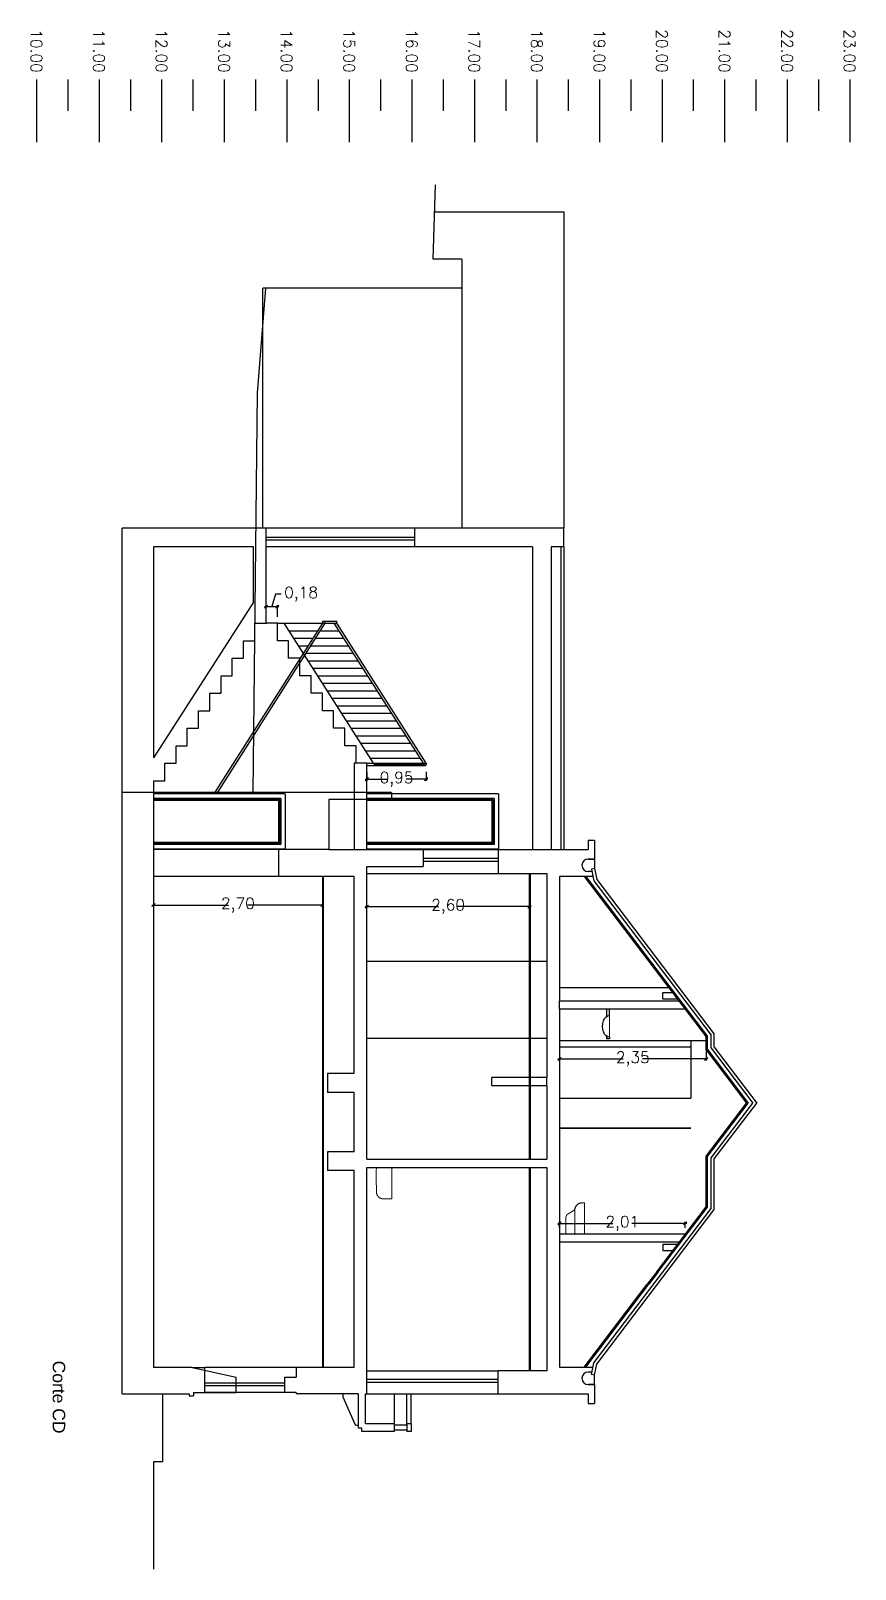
# Model space of a CAD drawing. Header units: millimetres. Extents: x 1778 to 2471, y 1406 to 1876.
# Drawn here: x 1857.13 to 1870.31, y 1693.83 to 1718.42 of the extents above; entities that cross this region are included whole.
import ezdxf
from ezdxf.enums import TextEntityAlignment as Align

# ---------------------------------------------------------------- set-up
doc = ezdxf.new("R2010")
doc.units = ezdxf.units.MM
for name, color, linetype in [('ARQ_CONSTRUIR_CORTE', 10, 'Continuous'), ('ARQ_CONSTRUIR_VISTA', 30, 'Continuous'), ('ARQ_CONTRUIR_VAOS', 40, 'Continuous'), ('ARQ_DEMOLIR_CORTE', 2, 'Continuous'), ('ARQ_EXISNTENTE_VISTA', 9, 'Continuous'), ('ARQ_EXISTENTE_CORTE', 6, 'Continuous'), ('ARQ_LINHA_CORTE', 4, 'Continuous'), ('ARQ_TEXTO', 3, 'Continuous')]:
    doc.layers.add(name, color=color, linetype=linetype)
doc.layers.add('ARQ_COTAS', color=5, linetype='Continuous', lineweight=0)
doc.layers.add('ARQ_SANITAROS', color=42, linetype='Continuous', lineweight=0)
doc.styles.add('ROMA1_20', font='romans.shx', dxfattribs={"height": 0.18})
doc.styles.get("Standard").update_dxf_attribs({"font": 'arial.ttf'})
doc.dimstyles.new('1_100', dxfattribs={"dimscale": 0.5, "dimtxt": 0.1, "dimasz": 0.1, "dimexe": 0.05, "dimexo": 0.2, "dimgap": 0.09, "dimtad": 0, "dimzin": 0, "dimtxsty": 'ROMA1_20', "dimblk": 'OBLIQUE', "dimcen": 0.1, "dimdle": 0.05, "dimazin": 0, "dimtfac": 1, "dimtofl": 0, "dimtmove": 1, "dimatfit": 3, "dimldrblk": 'DOTSMALL', "dimfxl": 0.075, "dimtolj": 1, "dimtzin": 0, "dimarcsym": 0})

msp = doc.modelspace()

# ---------------------------------------------------------------- texts
at = {"layer": 'ARQ_TEXTO', "style": 'ROMA1_20'}
for s, p in [('10.00', (1857.134, 1718.442)), ('11.00', (1858.134, 1718.442)), ('12.00', (1859.134, 1718.442)), ('13.00', (1860.134, 1718.442)), ('14.00', (1861.134, 1718.442)), ('15.00', (1862.134, 1718.442)), ('16.00', (1863.134, 1718.442)), ('17.00', (1864.134, 1718.442)), ('18.00', (1865.134, 1718.442)), ('19.00', (1866.134, 1718.442)), ('20.00', (1867.134, 1718.442)), ('21.00', (1868.134, 1718.442)), ('22.00', (1869.134, 1718.442)), ('23.00', (1870.134, 1718.442))]:
    msp.add_text(s, height=0.18, rotation=270, dxfattribs=at).set_placement(p)
at = {"layer": 'ARQ_TEXTO'}
msp.add_text('Corte CD', height=0.2, rotation=270, dxfattribs=at).set_placement((1857.485, 1695.995), align=Align.RIGHT)

# ---------------------------------------------------------------- blocks, each defined once
blk = doc.blocks.new('_Oblique')
at = {"color": 0, "linetype": 'ByBlock', "lineweight": -2}
blk.add_line((-0.5, -0.5), (0.5, 0.5), dxfattribs=at)
blk = doc.blocks.new('*D215')
at = {"layer": 'ARQ_COTAS', "color": 0, "lineweight": -2}
for p, q in [((1859.096, 1704.798), (1859.096, 1704.417)), ((1861.796, 1704.798), (1861.796, 1704.417)), ((1859.071, 1704.442), (1860.294, 1704.442)), ((1861.821, 1704.442), (1860.598, 1704.442))]:
    blk.add_line(p, q, dxfattribs=at)
at = {"layer": 'Defpoints', "color": 0}
for p in [(1859.096, 1704.898), (1861.796, 1704.898), (1859.096, 1704.442)]:
    blk.add_point(p, dxfattribs=at)
at = {"layer": 'ARQ_COTAS', "color": 0, "linetype": 'ByBlock', "lineweight": -2, "xscale": 0.05, "yscale": 0.05, "zscale": 0.05, "rotation": 180}
blk.add_blockref('_Oblique', (1859.096, 1704.442), dxfattribs=at)
at = {"layer": 'ARQ_COTAS', "color": 0, "linetype": 'ByBlock', "lineweight": -2, "xscale": 0.05, "yscale": 0.05, "zscale": 0.05}
blk.add_blockref('_Oblique', (1861.796, 1704.442), dxfattribs=at)
at = {"layer": 'ARQ_COTAS', "color": 0, "insert": (1860.446, 1704.442), "char_height": 0.18, "attachment_point": 5, "style": 'ROMA1_20'}
blk.add_mtext('\\A1;2,70', dxfattribs=at)
blk = doc.blocks.new('_DOTSMALL')
at = {"color": 0, "linetype": 'ByBlock', "const_width": 0.5}
blk.add_lwpolyline([(-0.0625, 0, 1), (0.0625, 0, 1)], format="xyb", close=True, dxfattribs=at)
blk = doc.blocks.new('*D216')
at = {"layer": 'ARQ_COTAS', "color": 0, "lineweight": -2}
for p, q in [((1862.481, 1704.418), (1863.654, 1704.418)), ((1862.506, 1704.342), (1862.506, 1704.393)), ((1865.131, 1704.418), (1863.958, 1704.418)), ((1865.106, 1704.342), (1865.106, 1704.393))]:
    blk.add_line(p, q, dxfattribs=at)
at = {"layer": 'Defpoints', "color": 0}
for p in [(1862.506, 1704.442), (1862.506, 1704.418), (1865.106, 1704.442)]:
    blk.add_point(p, dxfattribs=at)
at = {"layer": 'ARQ_COTAS', "color": 0, "linetype": 'ByBlock', "lineweight": -2, "xscale": 0.05, "yscale": 0.05, "zscale": 0.05, "rotation": 180}
blk.add_blockref('_Oblique', (1862.506, 1704.418), dxfattribs=at)
at = {"layer": 'ARQ_COTAS', "color": 0, "linetype": 'ByBlock', "lineweight": -2, "xscale": 0.05, "yscale": 0.05, "zscale": 0.05}
blk.add_blockref('_Oblique', (1865.106, 1704.418), dxfattribs=at)
at = {"layer": 'ARQ_COTAS', "color": 0, "insert": (1863.806, 1704.418), "char_height": 0.18, "attachment_point": 5, "style": 'ROMA1_20'}
blk.add_mtext('\\A1;2,60', dxfattribs=at)
blk = doc.blocks.new('*D217')
at = {"layer": 'ARQ_COTAS', "color": 0, "lineweight": -2}
for p, q in [((1865.586, 1702.178), (1865.586, 1701.957)), ((1867.931, 1702.178), (1867.931, 1701.957)), ((1865.561, 1701.982), (1866.606, 1701.982)), ((1867.956, 1701.982), (1866.911, 1701.982))]:
    blk.add_line(p, q, dxfattribs=at)
at = {"layer": 'Defpoints', "color": 0}
for p in [(1865.586, 1702.278), (1867.931, 1702.278), (1865.586, 1701.982)]:
    blk.add_point(p, dxfattribs=at)
at = {"layer": 'ARQ_COTAS', "color": 0, "linetype": 'ByBlock', "lineweight": -2, "xscale": 0.05, "yscale": 0.05, "zscale": 0.05, "rotation": 180}
blk.add_blockref('_Oblique', (1865.586, 1701.982), dxfattribs=at)
at = {"layer": 'ARQ_COTAS', "color": 0, "linetype": 'ByBlock', "lineweight": -2, "xscale": 0.05, "yscale": 0.05, "zscale": 0.05}
blk.add_blockref('_Oblique', (1867.931, 1701.982), dxfattribs=at)
at = {"layer": 'ARQ_COTAS', "color": 0, "insert": (1866.758, 1701.982), "char_height": 0.18, "attachment_point": 5, "style": 'ROMA1_20'}
blk.add_mtext('\\A1;2,35', dxfattribs=at)
blk = doc.blocks.new('*D218')
at = {"layer": 'ARQ_COTAS', "color": 0, "lineweight": -2}
for p, q in [((1865.561, 1699.354), (1866.439, 1699.354)), ((1865.586, 1699.281), (1865.586, 1699.379)), ((1867.621, 1699.354), (1866.743, 1699.354)), ((1867.596, 1699.281), (1867.596, 1699.379))]:
    blk.add_line(p, q, dxfattribs=at)
at = {"layer": 'Defpoints', "color": 0}
for p in [(1865.586, 1699.354), (1865.586, 1699.181), (1867.596, 1699.181)]:
    blk.add_point(p, dxfattribs=at)
at = {"layer": 'ARQ_COTAS', "color": 0, "linetype": 'ByBlock', "lineweight": -2, "xscale": 0.05, "yscale": 0.05, "zscale": 0.05, "rotation": 180}
blk.add_blockref('_Oblique', (1865.586, 1699.354), dxfattribs=at)
at = {"layer": 'ARQ_COTAS', "color": 0, "linetype": 'ByBlock', "lineweight": -2, "xscale": 0.05, "yscale": 0.05, "zscale": 0.05}
blk.add_blockref('_Oblique', (1867.596, 1699.354), dxfattribs=at)
at = {"layer": 'ARQ_COTAS', "color": 0, "insert": (1866.591, 1699.354), "char_height": 0.18, "attachment_point": 5, "style": 'ROMA1_20'}
blk.add_mtext('\\A1;2,01', dxfattribs=at)
blk = doc.blocks.new('*D219')
at = {"layer": 'ARQ_COTAS', "color": 0, "lineweight": -2}
for p, q in [((1860.896, 1709.048), (1860.896, 1709.238)), ((1861.046, 1709.412), (1860.986, 1709.213)), ((1861.136, 1709.412), (1861.046, 1709.412)), ((1861.076, 1709.048), (1861.076, 1709.238)), ((1860.871, 1709.213), (1861.101, 1709.213))]:
    blk.add_line(p, q, dxfattribs=at)
at = {"layer": 'Defpoints', "color": 0}
for p in [(1861.076, 1709.213), (1860.896, 1708.948), (1861.076, 1708.948)]:
    blk.add_point(p, dxfattribs=at)
at = {"layer": 'ARQ_COTAS', "color": 0, "linetype": 'ByBlock', "lineweight": -2, "xscale": 0.05, "yscale": 0.05, "zscale": 0.05, "rotation": 180}
blk.add_blockref('_Oblique', (1860.896, 1709.213), dxfattribs=at)
at = {"layer": 'ARQ_COTAS', "color": 0, "linetype": 'ByBlock', "lineweight": -2, "xscale": 0.05, "yscale": 0.05, "zscale": 0.05}
blk.add_blockref('_Oblique', (1861.076, 1709.213), dxfattribs=at)
at = {"layer": 'ARQ_COTAS', "color": 0, "insert": (1861.455, 1709.412), "char_height": 0.18, "attachment_point": 5, "style": 'ROMA1_20'}
blk.add_mtext('\\A1;0,18', dxfattribs=at)
blk = doc.blocks.new('*D220')
at = {"layer": 'ARQ_COTAS', "color": 0, "lineweight": -2}
for p, q in [((1862.506, 1706.573), (1862.506, 1706.43)), ((1863.456, 1706.573), (1863.456, 1706.43)), ((1862.481, 1706.455), (1862.829, 1706.455)), ((1863.481, 1706.455), (1863.133, 1706.455))]:
    blk.add_line(p, q, dxfattribs=at)
at = {"layer": 'Defpoints', "color": 0}
for p in [(1862.506, 1706.673), (1863.456, 1706.673), (1863.456, 1706.455)]:
    blk.add_point(p, dxfattribs=at)
at = {"layer": 'ARQ_COTAS', "color": 0, "linetype": 'ByBlock', "lineweight": -2, "xscale": 0.05, "yscale": 0.05, "zscale": 0.05, "rotation": 180}
blk.add_blockref('_Oblique', (1862.506, 1706.455), dxfattribs=at)
at = {"layer": 'ARQ_COTAS', "color": 0, "linetype": 'ByBlock', "lineweight": -2, "xscale": 0.05, "yscale": 0.05, "zscale": 0.05}
blk.add_blockref('_Oblique', (1863.456, 1706.455), dxfattribs=at)
at = {"layer": 'ARQ_COTAS', "color": 0, "insert": (1862.981, 1706.455), "char_height": 0.18, "attachment_point": 5, "style": 'ROMA1_20'}
blk.add_mtext('\\A1;0,95', dxfattribs=at)

# ---------------------------------------------------------------- dimensions: what is measured, and where the dimension line sits
at = {"layer": 'ARQ_COTAS'}
for base, p1, p2, picture, middle in [((1861.076, 1709.213), (1860.896, 1708.948), (1861.076, 1708.948), '*D219', (1861.181, 1709.412)), ((1863.456, 1706.455), (1862.506, 1706.673), (1863.456, 1706.673), '*D220', (1862.981, 1706.455)), ((1859.096, 1704.442), (1861.796, 1704.898), (1859.096, 1704.898), '*D215', (1860.446, 1704.442)), ((1862.506, 1704.418), (1865.106, 1704.442), (1862.506, 1704.442), '*D216', (1863.806, 1704.418)), ((1865.5857, 1701.9823), (1867.9311, 1702.2777), (1865.5857, 1702.2777), '*D217', (1866.7584, 1701.9823)), ((1865.586, 1699.354), (1867.596, 1699.181), (1865.586, 1699.181), '*D218', (1866.591, 1699.354))]:
    dim = msp.add_linear_dim(base=base, p1=p1, p2=p2, dimstyle='1_100', dxfattribs=at)
    dim.commit()
    dim.dimension.update_dxf_attribs({"geometry": picture, "text_midpoint": middle})

# ---------------------------------------------------------------- linework, layer by layer
at = {"layer": 'ARQ_CONSTRUIR_CORTE'}
for p, q in [((1860.846, 1710.468), (1860.846, 1714.305)), ((1860.891, 1714.305), (1860.846, 1714.305)), ((1860.896, 1710.468), (1858.596, 1710.468)), ((1858.596, 1706.242), (1858.596, 1710.468)), ((1860.896, 1708.948), (1860.896, 1710.468)), ((1865.656, 1710.468), (1863.276, 1710.468)), ((1863.276, 1710.168), (1863.276, 1710.468)), ((1865.656, 1710.168), (1865.656, 1710.468)), ((1859.096, 1710.168), (1859.096, 1706.798)), ((1860.696, 1710.168), (1859.096, 1710.168)), ((1860.696, 1709.286), (1860.696, 1710.168)), ((1865.156, 1710.168), (1863.276, 1710.168)), ((1865.156, 1710.168), (1865.156, 1705.326)), ((1865.656, 1710.168), (1865.456, 1710.168)), ((1865.456, 1710.168), (1865.456, 1705.326)), ((1860.696, 1709.286), (1859.096, 1706.798)), ((1860.716, 1708.668), (1860.716, 1708.948)), ((1860.716, 1708.948), (1860.896, 1708.948)), ((1860.536, 1708.388), (1860.536, 1708.668)), ((1860.536, 1708.668), (1860.716, 1708.668)), ((1860.356, 1708.108), (1860.356, 1708.388)), ((1860.356, 1708.388), (1860.536, 1708.388)), ((1860.176, 1707.828), (1860.176, 1708.108)), ((1860.176, 1708.108), (1860.356, 1708.108)), ((1859.996, 1707.548), (1859.996, 1707.828)), ((1859.996, 1707.828), (1860.176, 1707.828)), ((1859.816, 1707.268), (1859.816, 1707.548)), ((1859.816, 1707.548), (1859.996, 1707.548)), ((1859.636, 1706.988), (1859.636, 1707.268)), ((1859.636, 1707.268), (1859.816, 1707.268)), ((1859.456, 1706.708), (1859.456, 1706.988)), ((1859.456, 1706.988), (1859.636, 1706.988)), ((1859.276, 1706.428), (1859.276, 1706.708)), ((1859.276, 1706.708), (1859.456, 1706.708)), ((1862.506, 1706.708), (1862.306, 1706.708)), ((1862.306, 1706.708), (1862.306, 1705.328)), ((1862.506, 1705.328), (1862.506, 1706.708)), ((1862.631, 1706.689), (1863.421, 1706.69)), ((1859.096, 1706.428), (1859.276, 1706.428)), ((1859.096, 1706.428), (1859.096, 1704.898)), ((1861.096, 1705.328), (1861.096, 1704.898)), ((1861.898, 1705.328), (1861.096, 1705.328)), ((1861.796, 1704.898), (1861.796, 1697.048)), ((1861.811, 1704.898), (1861.811, 1697.048)), ((1865.106, 1700.378), (1865.106, 1704.948)), ((1865.121, 1700.378), (1865.121, 1704.948)), ((1867.495, 1702.908), (1865.586, 1702.908)), ((1867.594, 1702.778), (1865.586, 1702.778)), ((1866.336, 1702.778), (1866.336, 1702.659)), ((1866.386, 1702.678), (1866.386, 1702.778)), ((1866.336, 1702.347), (1866.336, 1702.304)), ((1866.386, 1702.304), (1866.336, 1702.304)), ((1866.386, 1702.328), (1866.386, 1702.304)), ((1865.386, 1701.558), (1865.386, 1701.688)), ((1865.106, 1696.998), (1865.106, 1700.248)), ((1865.121, 1696.998), (1865.121, 1700.248)), ((1867.596, 1699.181), (1865.586, 1699.181)), ((1867.498, 1699.051), (1865.586, 1699.051)), ((1859.716, 1697.048), (1859.916, 1697.048)), ((1859.916, 1696.648), (1859.916, 1697.048))]:
    msp.add_line(p, q, dxfattribs=at)
for centre, radius in [((1862.626, 1706.689), 0.005), ((1863.438, 1706.69), 0.0175)]:
    msp.add_circle(centre, radius, dxfattribs=at)
at = {"layer": 'ARQ_CONSTRUIR_CORTE', "extrusion": (0, 0, -1)}
msp.add_ellipse((1866.386, 1702.503), major_axis=(0, -0.175), ratio=0.629121, start_param=0, end_param=3.141593, dxfattribs=at)
at = {"layer": 'ARQ_CONSTRUIR_VISTA'}
for p, q in [((1863.276, 1710.468), (1860.896, 1710.468)), ((1863.276, 1710.168), (1860.896, 1710.168)), ((1865.606, 1710.168), (1865.606, 1705.326)), ((1865.656, 1710.168), (1865.656, 1705.326)), ((1861.801, 1708.983), (1862.026, 1708.983)), ((1861.801, 1708.948), (1861.801, 1708.983)), ((1861.843, 1708.948), (1861.843, 1708.983)), ((1862.026, 1708.948), (1862.026, 1708.983)), ((1860.066, 1706.218), (1861.801, 1708.948)), ((1860.107, 1706.218), (1861.843, 1708.948)), ((1861.076, 1708.948), (1860.896, 1708.948)), ((1861.076, 1708.668), (1861.076, 1708.948)), ((1861.076, 1708.948), (1862.026, 1708.948)), ((1862.614, 1706.708), (1861.184, 1708.948)), ((1861.261, 1708.828), (1861.725, 1708.828)), ((1861.767, 1708.828), (1862.061, 1708.828)), ((1863.414, 1706.708), (1861.984, 1708.948)), ((1863.456, 1706.708), (1862.026, 1708.948)), ((1861.256, 1708.668), (1861.076, 1708.668)), ((1861.256, 1708.388), (1861.256, 1708.668)), ((1861.337, 1708.708), (1861.649, 1708.708)), ((1861.414, 1708.588), (1861.573, 1708.588)), ((1861.614, 1708.588), (1862.214, 1708.588)), ((1861.69, 1708.708), (1862.137, 1708.708)), ((1861.436, 1708.388), (1861.256, 1708.388)), ((1861.436, 1708.108), (1861.436, 1708.388)), ((1861.491, 1708.468), (1861.496, 1708.468)), ((1861.538, 1708.468), (1862.291, 1708.468)), ((1861.567, 1708.348), (1862.367, 1708.348)), ((1861.616, 1708.108), (1861.436, 1708.108)), ((1861.616, 1707.828), (1861.616, 1708.108)), ((1861.644, 1708.228), (1862.444, 1708.228)), ((1861.72, 1708.108), (1862.52, 1708.108)), ((1861.796, 1707.828), (1861.616, 1707.828)), ((1861.796, 1707.548), (1861.796, 1707.828)), ((1861.797, 1707.988), (1862.597, 1707.988)), ((1861.874, 1707.868), (1862.674, 1707.868)), ((1861.95, 1707.748), (1862.75, 1707.748)), ((1861.976, 1707.548), (1861.796, 1707.548)), ((1861.976, 1707.268), (1861.976, 1707.548)), ((1862.027, 1707.628), (1862.827, 1707.628)), ((1862.103, 1707.508), (1862.903, 1707.508)), ((1862.156, 1707.268), (1861.976, 1707.268)), ((1862.156, 1706.988), (1862.156, 1707.268)), ((1862.18, 1707.388), (1862.98, 1707.388)), ((1862.257, 1707.268), (1863.057, 1707.268)), ((1862.333, 1707.148), (1863.133, 1707.148)), ((1862.41, 1707.028), (1863.21, 1707.028)), ((1862.336, 1706.988), (1862.156, 1706.988)), ((1862.336, 1706.708), (1862.336, 1706.988)), ((1862.487, 1706.908), (1863.287, 1706.908)), ((1862.563, 1706.788), (1863.363, 1706.788)), ((1862.506, 1706.708), (1863.438, 1706.708)), ((1862.506, 1706.673), (1863.438, 1706.673)), ((1863.456, 1706.708), (1863.456, 1706.69)), ((1861.201, 1706.218), (1859.096, 1706.218)), ((1861.131, 1706.148), (1859.096, 1706.148)), ((1861.111, 1706.128), (1859.096, 1706.128)), ((1861.096, 1706.113), (1859.096, 1706.113)), ((1861.096, 1706.113), (1861.096, 1705.443)), ((1861.111, 1706.128), (1861.111, 1705.428)), ((1861.131, 1706.148), (1861.131, 1705.408)), ((1861.201, 1706.218), (1861.201, 1705.338)), ((1864.611, 1706.218), (1862.506, 1706.218)), ((1864.541, 1706.148), (1862.506, 1706.148)), ((1864.521, 1706.128), (1862.506, 1706.128)), ((1864.506, 1706.113), (1862.506, 1706.113)), ((1864.506, 1706.113), (1864.506, 1705.443)), ((1864.521, 1706.128), (1864.521, 1705.428)), ((1864.541, 1706.148), (1864.541, 1705.408)), ((1864.611, 1706.218), (1864.611, 1705.338)), ((1861.096, 1705.443), (1859.096, 1705.443)), ((1861.111, 1705.428), (1859.096, 1705.428)), ((1861.131, 1705.408), (1859.096, 1705.408)), ((1861.201, 1705.338), (1859.096, 1705.338)), ((1861.096, 1705.328), (1859.096, 1705.328)), ((1864.506, 1705.443), (1862.506, 1705.443)), ((1864.521, 1705.428), (1862.506, 1705.428)), ((1864.541, 1705.408), (1862.506, 1705.408)), ((1864.611, 1705.338), (1862.506, 1705.338)), ((1861.096, 1704.898), (1859.096, 1704.898)), ((1867.336, 1703.118), (1865.586, 1703.118)), ((1865.586, 1702.178), (1867.686, 1702.178)), ((1867.686, 1702.278), (1867.686, 1701.358)), ((1865.586, 1701.358), (1867.686, 1701.358)), ((1861.376, 1697.048), (1859.916, 1697.048)), ((1861.196, 1696.648), (1859.916, 1696.648))]:
    msp.add_line(p, q, dxfattribs=at)
at = {"layer": 'ARQ_CONTRUIR_VAOS'}
for p, q in [((1863.276, 1710.318), (1860.896, 1710.318)), ((1863.276, 1710.278), (1860.896, 1710.278)), ((1863.406, 1705.193), (1864.606, 1705.193)), ((1863.406, 1705.143), (1864.606, 1705.143)), ((1867.686, 1700.878), (1865.586, 1700.878)), ((1867.686, 1700.868), (1865.586, 1700.868)), ((1861.196, 1696.798), (1859.916, 1696.798)), ((1861.196, 1696.758), (1859.916, 1696.758)), ((1862.506, 1696.863), (1864.606, 1696.863)), ((1862.506, 1696.813), (1864.606, 1696.813))]:
    msp.add_line(p, q, dxfattribs=at)
at = {"layer": 'ARQ_DEMOLIR_CORTE'}
for p, q in [((1860.757, 1712.628), (1860.891, 1714.305)), ((1860.689, 1706.242), (1860.757, 1712.628)), ((1860.689, 1706.242), (1858.596, 1706.242)), ((1862.902, 1706.242), (1860.689, 1706.242)), ((1862.902, 1706.131), (1861.898, 1706.131)), ((1861.898, 1706.131), (1861.898, 1705.328)), ((1862.902, 1706.242), (1862.902, 1706.131)), ((1862.306, 1705.328), (1862.506, 1705.328)), ((1865.156, 1705.328), (1865.456, 1705.328)), ((1861.096, 1704.898), (1859.096, 1704.898)), ((1865.586, 1702.778), (1865.586, 1702.908)), ((1865.386, 1701.688), (1864.506, 1701.688)), ((1864.506, 1701.558), (1864.506, 1701.688)), ((1864.506, 1701.558), (1865.386, 1701.558)), ((1865.586, 1699.181), (1865.586, 1699.051)), ((1859.716, 1697.048), (1860.416, 1696.898)), ((1860.416, 1696.648), (1860.416, 1696.898)), ((1859.916, 1696.648), (1860.416, 1696.648))]:
    msp.add_line(p, q, dxfattribs=at)
at = {"layer": 'ARQ_EXISNTENTE_VISTA'}
for p, q in [((1863.577, 1715.526), (1865.656, 1715.526)), ((1865.656, 1715.526), (1865.656, 1710.468)), ((1864.026, 1714.305), (1864.026, 1710.468)), ((1863.406, 1705.328), (1864.606, 1705.328)), ((1866.146, 1705.178), (1866.146, 1705.028)), ((1862.506, 1704.948), (1864.606, 1704.948)), ((1865.386, 1703.538), (1862.506, 1703.538)), ((1865.386, 1702.308), (1862.506, 1702.308)), ((1865.586, 1702.278), (1867.931, 1702.278)), ((1862.506, 1696.998), (1864.606, 1696.998)), ((1866.146, 1696.778), (1866.146, 1696.928)), ((1862.126, 1696.578), (1862.126, 1696.628)), ((1862.326, 1696.128), (1862.126, 1696.578)), ((1862.506, 1696.628), (1864.606, 1696.628)), ((1862.946, 1696.628), (1862.946, 1696.148)), ((1863.146, 1696.148), (1863.146, 1696.628)), ((1863.216, 1696.148), (1863.216, 1696.628)), ((1862.326, 1696.128), (1862.376, 1696.128)), ((1863.146, 1696.128), (1862.946, 1696.128)), ((1863.146, 1696.048), (1862.946, 1696.048))]:
    msp.add_line(p, q, dxfattribs=at)
at = {"layer": 'ARQ_EXISTENTE_CORTE'}
for p, q in [((1858.596, 1696.628), (1858.596, 1706.242)), ((1861.898, 1705.328), (1862.306, 1705.328)), ((1862.506, 1705.328), (1863.406, 1705.328)), ((1863.406, 1705.328), (1863.406, 1705.058)), ((1864.606, 1705.328), (1864.606, 1704.948)), ((1864.606, 1705.328), (1865.156, 1705.328)), ((1865.456, 1705.328), (1866.046, 1705.328)), ((1866.046, 1705.478), (1866.046, 1705.328)), ((1866.046, 1705.478), (1866.146, 1705.478)), ((1866.146, 1705.478), (1866.146, 1705.178)), ((1862.506, 1700.378), (1862.506, 1705.058)), ((1862.506, 1705.058), (1863.406, 1705.058)), ((1866.046, 1705.178), (1866.146, 1705.178)), ((1866.146, 1705.178), (1866.046, 1705.178)), ((1859.096, 1704.898), (1859.096, 1697.048)), ((1862.306, 1704.898), (1861.096, 1704.898)), ((1862.306, 1701.748), (1862.306, 1704.898)), ((1864.606, 1704.948), (1865.386, 1704.948)), ((1865.386, 1704.948), (1865.386, 1701.688)), ((1865.586, 1704.901), (1865.586, 1702.908)), ((1866.12, 1704.901), (1865.586, 1704.901)), ((1865.98, 1704.901), (1867.931, 1702.334)), ((1866.005, 1704.901), (1867.951, 1702.341)), ((1866.105, 1704.978), (1866.046, 1704.978)), ((1866.146, 1705.028), (1866.097, 1705.018)), ((1866.097, 1705.018), (1866.135, 1704.83)), ((1866.135, 1704.83), (1868.011, 1702.361)), ((1866.146, 1705.028), (1866.182, 1704.851)), ((1866.182, 1704.851), (1868.061, 1702.378)), ((1867.236, 1702.943), (1867.236, 1703.043)), ((1867.236, 1703.043), (1867.393, 1703.043)), ((1867.236, 1702.943), (1867.469, 1702.943)), ((1865.586, 1702.778), (1865.586, 1699.181)), ((1867.931, 1702.127), (1867.931, 1702.334)), ((1867.951, 1702.134), (1867.951, 1702.341)), ((1868.011, 1702.154), (1868.011, 1702.361)), ((1868.061, 1702.171), (1868.061, 1702.378)), ((1867.931, 1702.127), (1868.577, 1701.278)), ((1867.951, 1702.134), (1868.602, 1701.278)), ((1868.011, 1702.154), (1868.677, 1701.278)), ((1868.061, 1702.171), (1868.74, 1701.278)), ((1861.876, 1701.748), (1861.876, 1701.448)), ((1862.306, 1701.748), (1861.876, 1701.748)), ((1862.306, 1701.448), (1861.876, 1701.448)), ((1862.306, 1700.498), (1862.306, 1701.448)), ((1865.386, 1701.558), (1865.386, 1700.378)), ((1867.931, 1700.428), (1868.577, 1701.278)), ((1867.951, 1700.422), (1868.602, 1701.278)), ((1868.011, 1700.401), (1868.677, 1701.278)), ((1868.061, 1700.385), (1868.74, 1701.278)), ((1861.876, 1700.498), (1861.876, 1700.198)), ((1862.306, 1700.498), (1861.876, 1700.498)), ((1862.506, 1700.378), (1865.386, 1700.378)), ((1867.931, 1699.621), (1867.931, 1700.428)), ((1867.951, 1699.614), (1867.951, 1700.422)), ((1868.011, 1699.594), (1868.011, 1700.401)), ((1868.061, 1699.577), (1868.061, 1700.385)), ((1862.306, 1700.198), (1861.876, 1700.198)), ((1862.306, 1697.048), (1862.306, 1700.198)), ((1862.506, 1696.628), (1862.506, 1700.248)), ((1862.506, 1700.248), (1865.386, 1700.248)), ((1865.386, 1700.248), (1865.386, 1696.998)), ((1866.135, 1697.126), (1868.011, 1699.594)), ((1866.182, 1697.105), (1868.061, 1699.577)), ((1867.14, 1698.581), (1867.931, 1699.621)), ((1867.165, 1698.581), (1867.951, 1699.614)), ((1865.586, 1699.051), (1865.586, 1697.054)), ((1867.236, 1699.023), (1867.476, 1699.023)), ((1867.236, 1699.023), (1867.236, 1698.923)), ((1867.236, 1698.923), (1867.4, 1698.923)), ((1867.14, 1698.581), (1866.988, 1698.381)), ((1867.165, 1698.581), (1867.013, 1698.381)), ((1865.98, 1697.054), (1866.988, 1698.381)), ((1866.005, 1697.054), (1867.013, 1698.381)), ((1859.716, 1697.048), (1859.096, 1697.048)), ((1861.376, 1697.048), (1861.376, 1696.898)), ((1862.306, 1697.048), (1861.376, 1697.048)), ((1864.606, 1696.628), (1864.606, 1696.998)), ((1865.386, 1696.998), (1864.606, 1696.998)), ((1865.586, 1697.054), (1866.12, 1697.054)), ((1866.105, 1696.978), (1866.046, 1696.978)), ((1866.097, 1696.938), (1866.135, 1697.126)), ((1866.146, 1696.928), (1866.097, 1696.938)), ((1866.146, 1696.928), (1866.182, 1697.105)), ((1861.196, 1696.898), (1861.376, 1696.898)), ((1861.196, 1696.648), (1861.196, 1696.898)), ((1866.046, 1696.778), (1866.146, 1696.778)), ((1866.046, 1696.778), (1866.146, 1696.778)), ((1866.146, 1696.778), (1866.046, 1696.778)), ((1866.146, 1696.778), (1866.146, 1696.477)), ((1858.596, 1696.628), (1859.666, 1696.628)), ((1859.666, 1696.628), (1859.666, 1696.598)), ((1859.666, 1696.598), (1859.736, 1696.598)), ((1859.736, 1696.648), (1859.916, 1696.648)), ((1859.736, 1696.648), (1859.736, 1696.598)), ((1861.376, 1696.648), (1861.196, 1696.648)), ((1861.376, 1696.648), (1861.376, 1696.628)), ((1862.376, 1696.628), (1861.376, 1696.628)), ((1862.376, 1696.078), (1862.376, 1696.628)), ((1862.486, 1696.628), (1862.506, 1696.628)), ((1862.486, 1696.148), (1862.486, 1696.628)), ((1864.606, 1696.628), (1866.046, 1696.628)), ((1866.046, 1696.628), (1866.046, 1696.477)), ((1866.046, 1696.477), (1866.146, 1696.477)), ((1862.426, 1696.078), (1862.376, 1696.078)), ((1862.426, 1696.028), (1862.426, 1696.078)), ((1862.946, 1696.028), (1862.426, 1696.028)), ((1862.946, 1696.148), (1862.486, 1696.148)), ((1862.946, 1696.148), (1862.946, 1696.028)), ((1863.146, 1696.148), (1863.146, 1696.028)), ((1863.216, 1696.148), (1863.146, 1696.148)), ((1863.216, 1696.028), (1863.146, 1696.028)), ((1863.216, 1696.148), (1863.216, 1696.028))]:
    msp.add_line(p, q, dxfattribs=at)
for centre in [(1866.046, 1705.078), (1866.046, 1696.878)]:
    msp.add_arc(centre, 0.1, 90, 270, dxfattribs=at)
at = {"layer": 'ARQ_LINHA_CORTE'}
for p, q in [((1863.566, 1714.769), (1863.603, 1715.956)), ((1864.026, 1714.769), (1863.566, 1714.769)), ((1864.026, 1714.769), (1864.026, 1714.305)), ((1864.026, 1714.305), (1860.891, 1714.305)), ((1859.247, 1695.544), (1859.247, 1696.628)), ((1859.247, 1695.544), (1859.097, 1695.544)), ((1859.097, 1695.544), (1859.097, 1693.825))]:
    msp.add_line(p, q, dxfattribs=at)
at = {"layer": 'ARQ_SANITAROS'}
for p, q in [((1866.386, 1702.328), (1866.386, 1702.678)), ((1862.691, 1700.248), (1862.906, 1700.248)), ((1862.906, 1699.745), (1862.906, 1700.248)), ((1865.945, 1699.682), (1865.986, 1699.682)), ((1865.986, 1699.682), (1865.986, 1699.181)), ((1865.711, 1699.494), (1865.688, 1699.457)), ((1865.688, 1699.457), (1865.688, 1699.181)), ((1865.831, 1699.569), (1865.711, 1699.494))]:
    msp.add_line(p, q, dxfattribs=at)
msp.add_lwpolyline([(1865.945, 1699.682), (1865.968, 1699.682), (1865.986, 1699.682)], dxfattribs=at)
for centre, radius, start, end in [((1862.691, 1700.213), 0.0342, 90.1132, 180.5827), ((1865.864, 1699.214), 0.0336, 220.7915, 269.9959)]:
    msp.add_arc(centre, radius, start, end, dxfattribs=at)
for points, knots in [([(1862.657, 1700.213), (1862.657, 1700.177), (1862.658, 1700.088), (1862.658, 1699.98), (1862.659, 1699.902), (1862.659, 1699.874), (1862.659, 1699.863), (1862.659, 1699.856), (1862.66, 1699.849), (1862.66, 1699.843), (1862.661, 1699.837), (1862.663, 1699.832), (1862.664, 1699.826), (1862.666, 1699.82), (1862.669, 1699.814), (1862.671, 1699.809), (1862.674, 1699.804), (1862.677, 1699.799), (1862.681, 1699.794), (1862.684, 1699.789), (1862.688, 1699.784), (1862.692, 1699.78), (1862.697, 1699.775), (1862.701, 1699.771), (1862.706, 1699.768), (1862.711, 1699.764), (1862.716, 1699.761), (1862.721, 1699.758), (1862.727, 1699.756), (1862.732, 1699.753), (1862.738, 1699.751), (1862.744, 1699.749), (1862.749, 1699.748), (1862.755, 1699.747), (1862.76, 1699.746), (1862.766, 1699.746), (1862.772, 1699.745), (1862.78, 1699.745), (1862.792, 1699.745), (1862.884, 1699.745), (1862.898, 1699.745), (1862.906, 1699.745)], [0, 0, 0, 0, 0.185865, 0.44965, 0.549538, 0.580838, 0.595438, 0.606577, 0.6164, 0.626903, 0.637078, 0.647253, 0.657459, 0.667728, 0.677898, 0.688068, 0.698289, 0.708549, 0.718835, 0.729132, 0.73942, 0.749684, 0.759908, 0.770077, 0.780243, 0.790457, 0.800699, 0.810958, 0.821226, 0.831491, 0.841745, 0.851983, 0.862198, 0.871089, 0.880361, 0.890011, 0.900603, 0.912622, 0.927179, 0.961779, 1, 1, 1, 1]), ([(1865.831, 1699.569), (1865.832, 1699.573), (1865.832, 1699.581), (1865.834, 1699.591), (1865.836, 1699.601), (1865.84, 1699.61), (1865.844, 1699.619), (1865.848, 1699.628), (1865.854, 1699.636), (1865.86, 1699.643), (1865.866, 1699.65), (1865.874, 1699.657), (1865.882, 1699.662), (1865.89, 1699.667), (1865.898, 1699.672), (1865.906, 1699.675), (1865.912, 1699.677), (1865.917, 1699.679), (1865.925, 1699.68), (1865.934, 1699.682), (1865.942, 1699.682), (1865.945, 1699.682)], [0, 0, 0, 0, 0.063756, 0.128149, 0.181914, 0.23568, 0.291017, 0.346353, 0.400105, 0.453858, 0.50917, 0.564483, 0.618166, 0.671849, 0.727087, 0.782325, 0.80112, 0.838722, 0.876453, 0.937942, 1, 1, 1, 1]), ([(1865.832, 1699.57), (1865.832, 1699.573), (1865.832, 1699.578), (1865.834, 1699.587), (1865.836, 1699.597), (1865.839, 1699.607), (1865.843, 1699.617), (1865.848, 1699.626), (1865.853, 1699.634), (1865.859, 1699.642), (1865.866, 1699.649), (1865.873, 1699.655), (1865.881, 1699.661), (1865.889, 1699.667), (1865.898, 1699.671), (1865.907, 1699.675), (1865.916, 1699.678), (1865.926, 1699.68), (1865.935, 1699.682), (1865.942, 1699.682), (1865.945, 1699.682)], [0, 0, 0, 0, 0.045687, 0.091373, 0.15284, 0.214444, 0.275914, 0.33116, 0.3866, 0.442041, 0.497288, 0.5529, 0.608712, 0.664523, 0.720132, 0.77556, 0.831189, 0.886816, 0.94224, 1, 1, 1, 1]), ([(1865.83, 1699.215), (1865.83, 1699.274), (1865.831, 1699.333), (1865.831, 1699.407), (1865.831, 1699.422), (1865.831, 1699.444), (1865.831, 1699.452), (1865.831, 1699.467), (1865.831, 1699.474), (1865.831, 1699.496), (1865.832, 1699.511), (1865.832, 1699.533), (1865.832, 1699.541), (1865.832, 1699.552), (1865.832, 1699.556), (1865.832, 1699.561), (1865.832, 1699.563), (1865.832, 1699.566), (1865.832, 1699.567), (1865.832, 1699.569), (1865.832, 1699.569), (1865.832, 1699.57)], [0, 0, 0, 0, 0.5, 0.5, 0.625, 0.625, 0.6875, 0.6875, 0.75, 0.75, 0.875, 0.875, 0.9375, 0.9375, 0.96875, 0.96875, 0.984375, 0.984375, 0.992187, 0.992187, 1, 1, 1, 1]), ([(1865.83, 1699.314), (1865.83, 1699.368), (1865.83, 1699.438), (1865.831, 1699.516), (1865.831, 1699.546), (1865.831, 1699.562), (1865.831, 1699.569)], [0, 0, 0, 0, 0.640999, 0.8205, 0.91025, 1, 1, 1, 1]), ([(1865.838, 1699.193), (1865.837, 1699.194), (1865.836, 1699.195), (1865.835, 1699.196), (1865.835, 1699.196), (1865.835, 1699.197), (1865.834, 1699.198), (1865.833, 1699.2), (1865.832, 1699.201), (1865.831, 1699.204), (1865.831, 1699.205), (1865.831, 1699.207), (1865.831, 1699.207), (1865.83, 1699.208), (1865.83, 1699.209), (1865.83, 1699.211), (1865.83, 1699.213), (1865.83, 1699.215)], [0, 0, 0, 0, 0.125, 0.125, 0.1875, 0.1875, 0.25, 0.25, 0.5, 0.5, 0.625, 0.625, 0.6875, 0.6875, 0.75, 0.75, 1, 1, 1, 1])]:
    msp.add_open_spline(points, degree=3, knots=knots, dxfattribs=at)
at = {"layer": 'ARQ_TEXTO'}
for p, q in [((1857.226, 1717.637), (1857.226, 1716.637)), ((1857.726, 1717.637), (1857.726, 1717.137)), ((1858.226, 1717.637), (1858.226, 1716.637)), ((1858.726, 1717.637), (1858.726, 1717.137)), ((1859.226, 1717.637), (1859.226, 1716.637)), ((1859.726, 1717.637), (1859.726, 1717.137)), ((1860.226, 1717.637), (1860.226, 1716.637)), ((1860.726, 1717.637), (1860.726, 1717.137)), ((1861.226, 1717.637), (1861.226, 1716.637)), ((1861.726, 1717.637), (1861.726, 1717.137)), ((1862.226, 1717.637), (1862.226, 1716.637)), ((1862.726, 1717.637), (1862.726, 1717.137)), ((1863.226, 1717.637), (1863.226, 1716.637)), ((1863.726, 1717.637), (1863.726, 1717.137)), ((1864.226, 1717.637), (1864.226, 1716.637)), ((1864.726, 1717.637), (1864.726, 1717.137)), ((1865.226, 1717.637), (1865.226, 1716.637)), ((1865.726, 1717.637), (1865.726, 1717.137)), ((1866.226, 1717.637), (1866.226, 1716.637)), ((1866.726, 1717.637), (1866.726, 1717.137)), ((1867.226, 1717.637), (1867.226, 1716.637)), ((1867.726, 1717.637), (1867.726, 1717.137)), ((1868.226, 1717.637), (1868.226, 1716.637)), ((1868.726, 1717.637), (1868.726, 1717.137)), ((1869.226, 1717.637), (1869.226, 1716.637)), ((1869.726, 1717.637), (1869.726, 1717.137)), ((1870.226, 1717.637), (1870.226, 1716.637))]:
    msp.add_line(p, q, dxfattribs=at)

msp.set_redraw_order([(e.dxf.handle, doc.entitydb.next_handle()) for e in msp.query("TEXT MTEXT ATTDEF DIMENSION ARC_DIMENSION")])  # texts and dimensions are drawn at this point

doc.saveas('drawing.dxf')
